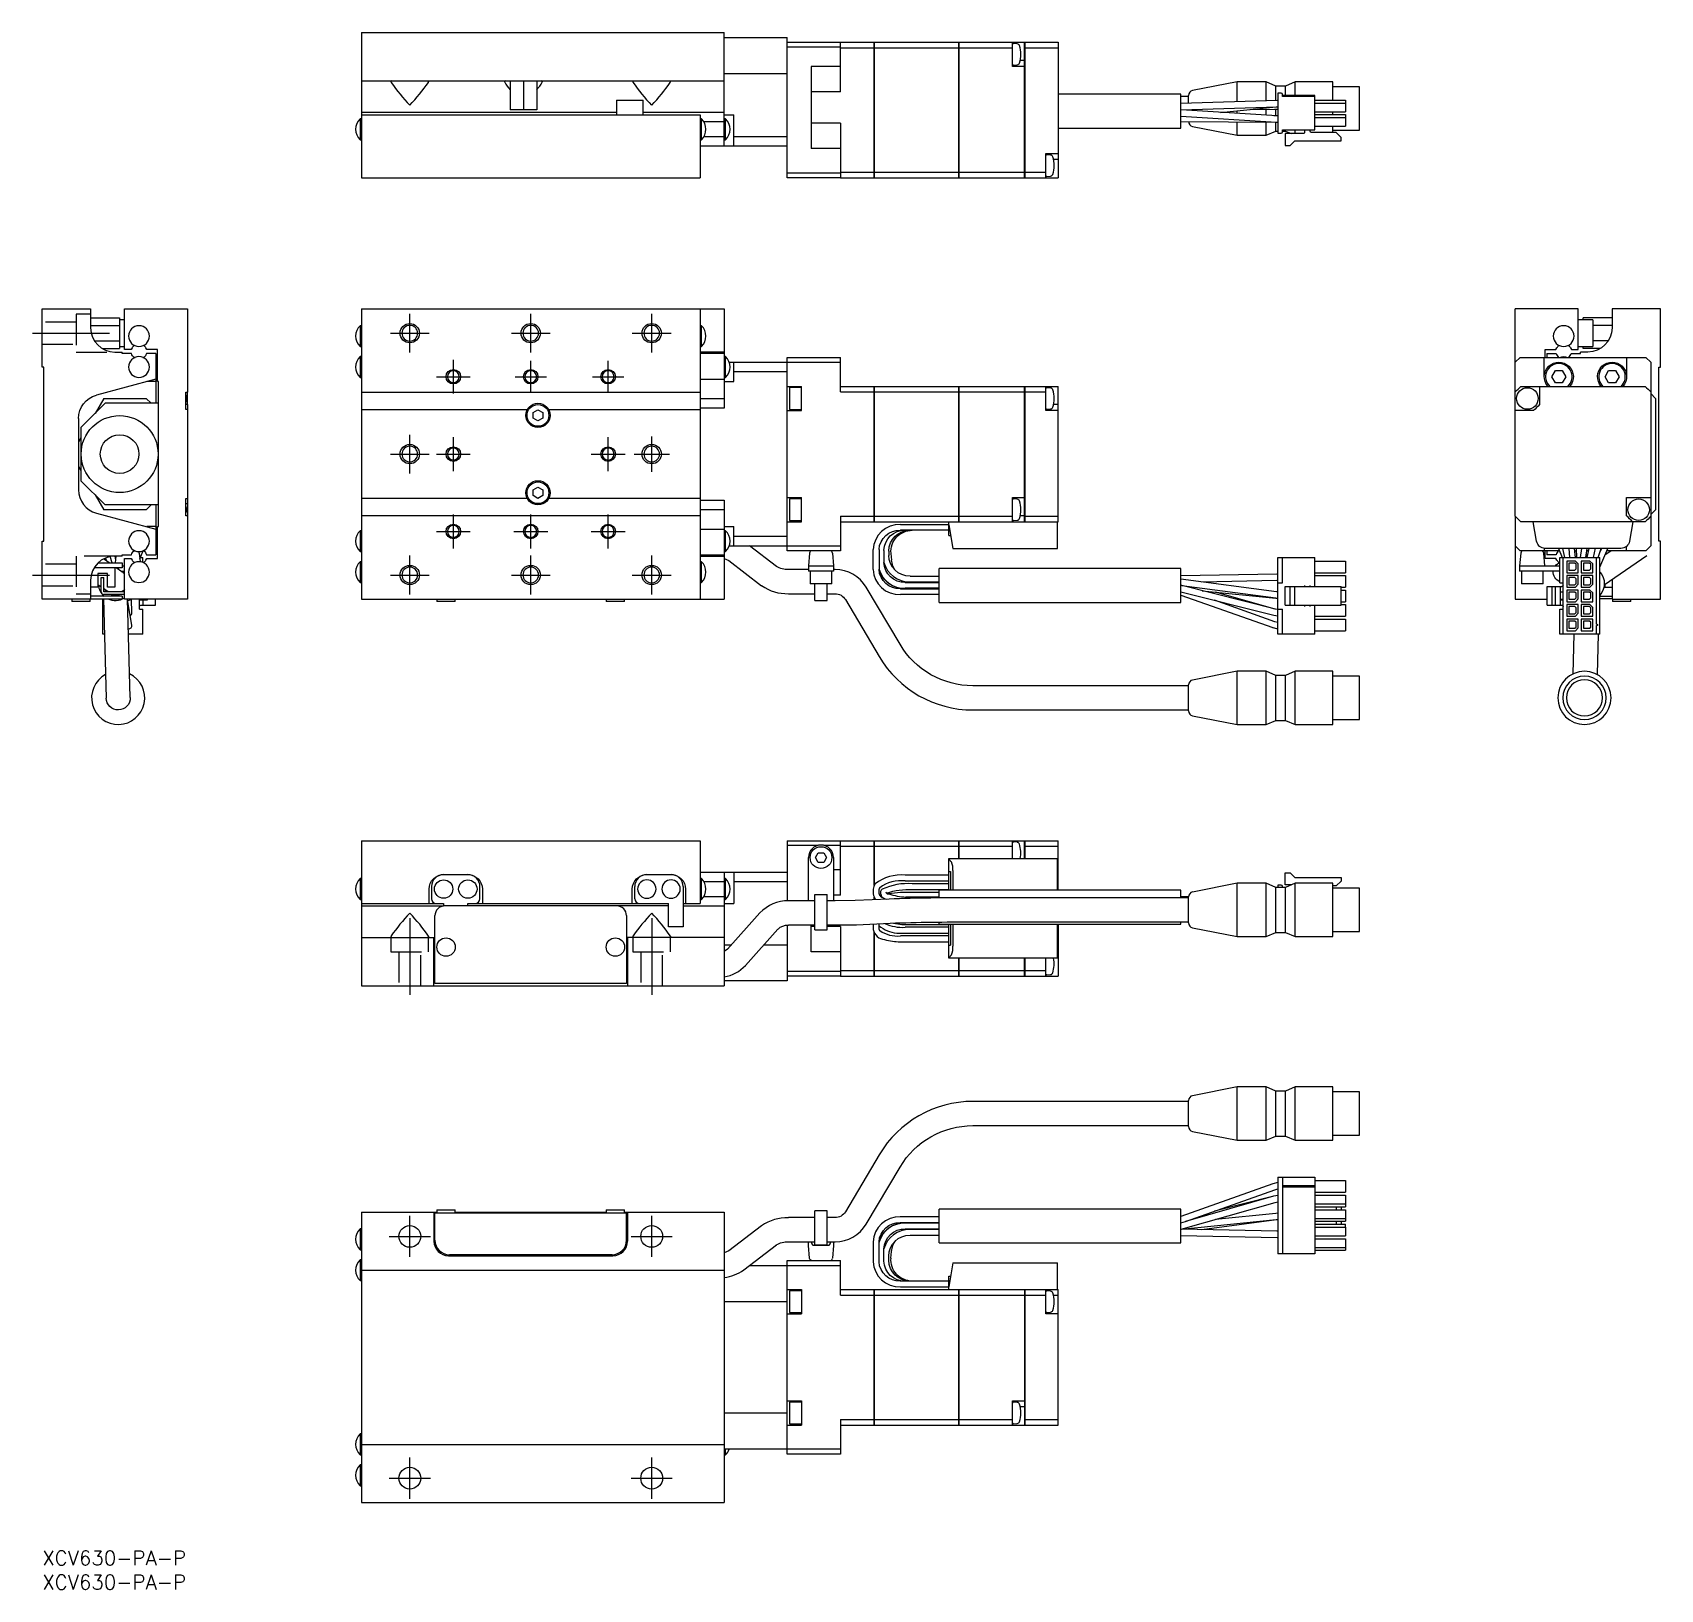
# Model space of a CAD drawing. Extents: x -2 to 335, y -8 to 314.
import ezdxf

# ---------------------------------------------------------------- set-up
doc = ezdxf.new("R2010")
doc.units = 0
doc.header["$LTSCALE"] = 0.5
doc.linetypes.add('CENTER', pattern=[50.8, 31.75, -6.35, 6.35, -6.35])
doc.linetypes.add('DASHED', pattern=[19.05, 12.7, -6.35])
for name, color, linetype in [('MSM_CENTER', 1, 'CENTER'), ('MSM_CONTINUOUS', 7, 'CONTINUOUS'), ('MSM_DASHED', 4, 'DASHED'), ('MSM_NARROW', 5, 'CONTINUOUS'), ('MSM_PART_NUMBER', 7, 'CONTINUOUS')]:
    doc.layers.add(name, color=color, linetype=linetype)
doc.styles.get("Standard").update_dxf_attribs({"font": 'txt.shx', "height": 3, "bigfont": 'bigfont.shx'})

# ---------------------------------------------------------------- blocks, each defined once
blk = doc.blocks.new('*U2')
at = {"layer": 'MSM_PART_NUMBER'}
blk.add_text('XCV630-PA-P', height=3, dxfattribs=at).set_placement((0, -3))
blk = doc.blocks.new('*U3')
at = {"layer": 'MSM_PART_NUMBER'}
blk.add_text('XCV630-PA-P', height=3, dxfattribs=at).set_placement((0, -8))

msp = doc.modelspace()

# ---------------------------------------------------------------- linework, layer by layer
at = {"layer": 'MSM_CENTER'}
for p, q in [((75.98, 247.74), (75.98, 255.74)), ((100.98, 247.74), (100.98, 255.74)), ((125.98, 247.74), (125.98, 255.74)), ((-2, 251.74), (14, 251.74)), ((71.98, 251.74), (79.98, 251.74)), ((96.98, 251.74), (104.98, 251.74)), ((121.98, 251.74), (129.98, 251.74)), ((84.98, 239.24), (84.98, 246.24)), ((100.98, 239.49), (100.98, 245.99)), ((116.98, 239.49), (116.98, 245.99)), ((81.48, 242.74), (88.48, 242.74)), ((97.73, 242.74), (104.23, 242.74)), ((113.73, 242.74), (120.23, 242.74)), ((75.98, 222.74), (75.98, 230.74)), ((84.98, 223.24), (84.98, 230.24)), ((116.98, 223.24), (116.98, 230.24)), ((125.98, 223.09), (125.98, 230.39)), ((71.98, 226.74), (79.98, 226.74)), ((81.48, 226.74), (88.48, 226.74)), ((113.48, 226.74), (120.48, 226.74)), ((122.33, 226.74), (129.63, 226.74)), ((84.98, 207.24), (84.98, 214.24)), ((100.98, 207.24), (100.98, 214.24)), ((116.98, 207.24), (116.98, 214.24)), ((81.48, 210.74), (88.48, 210.74)), ((97.48, 210.74), (104.48, 210.74)), ((113.48, 210.74), (120.48, 210.74)), ((75.98, 197.74), (75.98, 205.74)), ((100.98, 197.74), (100.98, 205.74)), ((125.98, 197.74), (125.98, 205.74)), ((-2, 201.74), (14, 201.74)), ((71.98, 201.74), (79.98, 201.74)), ((96.98, 201.74), (104.98, 201.74)), ((121.98, 201.74), (129.98, 201.74)), ((75.98, 130.81), (75.98, 114.81)), ((125.98, 130.81), (125.98, 114.81)), ((75.98, 60.75), (75.98, 69.25)), ((125.98, 60.75), (125.98, 69.25)), ((71.73, 65), (80.23, 65)), ((121.73, 65), (130.23, 65)), ((75.98, 10.75), (75.98, 19.25)), ((125.98, 10.75), (125.98, 19.25)), ((71.73, 15), (80.23, 15)), ((121.73, 15), (130.23, 15))]:
    msp.add_line(p, q, dxfattribs=at)
at = {"layer": 'MSM_CONTINUOUS'}
for p, q in [((65.98, 313.89), (65.98, 283.89)), ((65.98, 313.89), (140.98, 313.89)), ((140.98, 290.39), (140.98, 313.89)), ((140.98, 312.89), (153.98, 312.89)), ((153.98, 283.89), (153.98, 312.89)), ((153.98, 311.89), (164.98, 311.89)), ((164.98, 310.89), (153.98, 310.89)), ((164.98, 301.66), (164.98, 311.89)), ((164.98, 311.89), (171.97, 311.89)), ((164.98, 310.74), (171.97, 310.74)), ((171.97, 283.89), (171.97, 311.89)), ((171.98, 311.88), (171.97, 311.88)), ((171.98, 310.73), (171.97, 310.73)), ((171.98, 311.89), (189.47, 311.89)), ((171.98, 311.89), (171.98, 283.89)), ((171.98, 310.74), (189.47, 310.74)), ((189.47, 283.89), (189.47, 311.89)), ((189.48, 311.88), (189.47, 311.88)), ((189.48, 310.73), (189.47, 310.73)), ((189.48, 311.89), (203.08, 311.89)), ((189.48, 311.89), (189.48, 283.89)), ((189.48, 310.74), (200.58, 310.74)), ((200.58, 306.89), (200.58, 311.89)), ((201.56, 311.56), (200.8, 311.63)), ((203.08, 283.89), (203.08, 311.89)), ((203.08, 311.88), (203.09, 311.88)), ((203.08, 310.73), (203.09, 310.73)), ((203.09, 311.89), (209.98, 311.89)), ((203.09, 311.89), (203.09, 283.89)), ((203.09, 310.74), (209.98, 310.74)), ((209.98, 311.89), (209.98, 283.89)), ((164.98, 306.89), (158.98, 306.89)), ((158.98, 306.89), (158.98, 289.89)), ((203.08, 306.89), (200.58, 306.89)), ((200.8, 307.16), (201.56, 307.23)), ((203.08, 308.14), (202.15, 308.14)), ((65.98, 303.89), (140.98, 303.89)), ((72.24, 303.89), (72.08, 303.77)), ((79.88, 303.77), (79.72, 303.89)), ((95.74, 303.89), (95.58, 303.77)), ((96.73, 303.89), (96.73, 297.89)), ((99.48, 303.89), (99.48, 297.89)), ((102.23, 303.89), (102.23, 297.89)), ((103.38, 303.77), (103.22, 303.89)), ((122.24, 303.89), (122.08, 303.77)), ((129.88, 303.77), (129.72, 303.89)), ((153.98, 305.39), (140.98, 305.39)), ((246.98, 303.69), (237.79, 301.89)), ((246.98, 299.57), (246.98, 303.69)), ((252.98, 303.69), (246.98, 303.69)), ((252.98, 299.77), (252.98, 303.69)), ((254.98, 302.84), (252.98, 303.69)), ((258.98, 303.69), (256.98, 302.84)), ((258.98, 300.9), (258.98, 303.69)), ((266.78, 303.69), (258.98, 303.69)), ((266.78, 299.92), (266.78, 303.69)), ((118.73, 299.89), (124.23, 299.89)), ((118.73, 299.89), (118.73, 296.89)), ((124.23, 296.89), (124.23, 299.89)), ((164.98, 301.66), (158.98, 301.66)), ((235.38, 301.13), (209.98, 301.13)), ((235.38, 294.13), (235.38, 301.13)), ((236.98, 300.69), (235.38, 300.69)), ((255.26, 299.84), (235.38, 299.2)), ((236.98, 299.25), (236.98, 300.91)), ((254.98, 299.83), (254.98, 302.84)), ((256.98, 302.84), (254.98, 302.84)), ((255.38, 299.84), (255.26, 299.84)), ((255.38, 301.36), (255.38, 293.08)), ((256.1, 301.36), (255.38, 301.36)), ((256.4, 300.65), (256.4, 301.06)), ((263.03, 300.9), (256.4, 300.9)), ((263.03, 300.65), (256.4, 300.65)), ((256.98, 300.9), (256.98, 302.84)), ((263.03, 293.79), (263.03, 300.9)), ((263.03, 299.92), (269.38, 299.92)), ((272.28, 302.69), (266.78, 302.69)), ((269.38, 299.92), (269.38, 297.52)), ((272.28, 293.69), (272.28, 302.69)), ((118.73, 297.39), (65.98, 297.39)), ((65.98, 296.89), (135.98, 296.89)), ((102.23, 297.89), (96.73, 297.89)), ((140.98, 297.39), (124.23, 297.39)), ((135.98, 296.89), (135.98, 283.89)), ((140.98, 296.89), (142.98, 296.89)), ((142.98, 290.39), (142.98, 296.89)), ((235.38, 296.59), (255.17, 295.35)), ((235.4, 297.9), (255.3, 298.54)), ((255.26, 296.65), (235.4, 297.9)), ((243.53, 297.39), (255.1, 298.51)), ((246.98, 297.17), (246.98, 297.72)), ((249.86, 298), (254.71, 298.04)), ((252.98, 296.79), (252.98, 298.03)), ((255.26, 296.66), (254.6, 296.69)), ((254.71, 298.04), (255.38, 298.04)), ((254.98, 296.67), (254.98, 298.04)), ((255.1, 298.51), (255.38, 298.53)), ((255.38, 296.66), (255.26, 296.66)), ((255.38, 296.65), (255.26, 296.65)), ((255.3, 298.54), (255.38, 298.54)), ((263.03, 299.32), (269.38, 299.32)), ((263.03, 297.52), (269.38, 297.52)), ((263.03, 296.92), (269.38, 296.92)), ((263.03, 296.32), (269.38, 296.32)), ((266.78, 296.92), (266.78, 297.52)), ((269.38, 296.92), (269.38, 294.52)), ((65.69, 296.04), (65.69, 291.74)), ((65.98, 296.04), (65.69, 296.04)), ((136.27, 296.04), (135.98, 296.04)), ((136.27, 291.74), (136.27, 296.04)), ((140.98, 295.43), (136.76, 295.43)), ((141.27, 296.04), (140.98, 296.04)), ((141.27, 291.74), (141.27, 296.04)), ((164.98, 295.13), (158.98, 295.13)), ((164.98, 295.13), (164.98, 283.89)), ((209.98, 294.13), (235.38, 294.13)), ((235.38, 295.5), (255.05, 295.35)), ((236.98, 295.48), (236.98, 295.49)), ((237.79, 294.5), (246.98, 292.69)), ((246.98, 292.69), (246.98, 295.41)), ((252.98, 292.69), (252.98, 295.36)), ((252.98, 292.69), (254.98, 293.54)), ((254.98, 293.54), (254.98, 295.37)), ((254.98, 293.54), (255.38, 293.54)), ((255.05, 295.35), (255.38, 295.34)), ((255.17, 295.35), (255.38, 295.35)), ((255.38, 293.08), (256.1, 293.08)), ((256.4, 293.79), (263.03, 293.79)), ((256.4, 293.38), (256.4, 293.79)), ((256.4, 293.54), (256.98, 293.54)), ((256.93, 293.04), (256.93, 290.51)), ((260.78, 293.04), (256.93, 293.04)), ((256.98, 293.54), (256.98, 293.79)), ((256.98, 293.54), (258.16, 293.04)), ((258.98, 293.04), (258.98, 293.79)), ((260.93, 293.79), (260.93, 293.19)), ((262.08, 293.51), (262.08, 293.79)), ((267.49, 293.23), (262.36, 293.23)), ((263.03, 294.52), (269.38, 294.52)), ((266.78, 293.23), (266.78, 294.52)), ((266.78, 293.69), (272.28, 293.69)), ((268.49, 292.23), (267.49, 293.23)), ((65.69, 291.74), (65.98, 291.74)), ((135.98, 291.74), (136.27, 291.74)), ((153.98, 290.39), (135.98, 290.39)), ((140.98, 292.36), (136.76, 292.36)), ((140.98, 291.74), (141.27, 291.74)), ((142.98, 292.39), (153.98, 292.39)), ((164.98, 289.89), (158.98, 289.89)), ((246.98, 292.69), (252.98, 292.69)), ((256.93, 290.51), (257.93, 290.51)), ((257.93, 290.51), (258.95, 291.53)), ((258.95, 291.53), (268.49, 291.53)), ((268.49, 291.53), (268.49, 292.23)), ((207.48, 288.89), (209.98, 288.89)), ((207.48, 283.89), (207.48, 288.89)), ((208.45, 288.56), (207.69, 288.63)), ((209.98, 287.64), (209.04, 287.64)), ((65.98, 283.89), (135.98, 283.89)), ((153.98, 284.89), (164.98, 284.89)), ((164.98, 283.89), (153.98, 283.89)), ((164.98, 285.05), (171.97, 285.05)), ((164.98, 283.89), (171.97, 283.89)), ((171.98, 285.05), (171.97, 285.05)), ((171.98, 283.9), (171.97, 283.9)), ((171.98, 285.05), (189.47, 285.05)), ((171.98, 283.89), (189.47, 283.89)), ((189.48, 285.05), (189.47, 285.05)), ((189.48, 283.9), (189.47, 283.9)), ((189.48, 285.05), (203.08, 285.05)), ((189.48, 283.89), (203.08, 283.89)), ((203.08, 285.05), (203.09, 285.05)), ((203.08, 283.9), (203.09, 283.9)), ((203.09, 285.05), (207.48, 285.05)), ((203.09, 283.89), (209.98, 283.89)), ((207.69, 284.16), (208.45, 284.23)), ((0, 244.74), (0, 256.74)), ((0, 256.74), (10, 256.74)), ((10, 256.74), (10, 252.84)), ((17, 256.74), (30, 256.74)), ((17, 248.34), (17, 256.74)), ((30, 256.74), (30, 239.54)), ((65.98, 256.74), (140.98, 256.74)), ((65.98, 256.74), (65.98, 196.74)), ((135.98, 256.74), (135.98, 196.74)), ((140.98, 256.74), (140.98, 236.24)), ((304.5, 239.59), (304.5, 256.74)), ((317.5, 256.74), (304.5, 256.74)), ((317.5, 248.34), (317.5, 256.74)), ((324.5, 256.74), (324.5, 252.84)), ((334.5, 256.74), (324.5, 256.74)), ((334.5, 244.74), (334.5, 256.74)), ((10, 254.92), (16, 254.92)), ((10, 253.33), (16, 253.33)), ((16, 254.92), (16, 248.56)), ((17, 254.49), (16, 254.49)), ((65.69, 253.29), (65.69, 248.99)), ((65.98, 253.29), (65.69, 253.29)), ((136.27, 253.29), (135.98, 253.29)), ((136.27, 248.99), (136.27, 253.29)), ((320.5, 254.49), (317.5, 254.49)), ((318.5, 254.49), (318.5, 254.92)), ((324.5, 254.92), (318.5, 254.92)), ((320.5, 254.49), (320.5, 248.99)), ((324.5, 253.33), (320.5, 253.33)), ((10.78, 250.15), (16, 250.15)), ((323.72, 250.15), (320.5, 250.15)), ((12.41, 248.56), (16, 248.56)), ((15, 247.84), (16.5, 247.84)), ((16, 248.99), (17, 248.99)), ((16.5, 247.54), (16.5, 247.84)), ((18.46, 247.54), (16.5, 247.54)), ((18.39, 248.34), (17, 248.34)), ((18.6, 248.7), (18.39, 248.34)), ((18.96, 246.74), (19.21, 246.74)), ((20.79, 246.74), (21.04, 246.74)), ((21.61, 248.34), (21.4, 248.7)), ((23.5, 247.54), (21.54, 247.54)), ((23.8, 248.34), (21.61, 248.34)), ((23.5, 247.54), (23.5, 237.24)), ((23.5, 246.74), (23.8, 246.74)), ((23.8, 241.74), (23.8, 248.34)), ((65.69, 248.99), (65.98, 248.99)), ((65.69, 246.89), (65.69, 242.59)), ((65.98, 246.89), (65.69, 246.89)), ((135.98, 248.99), (136.27, 248.99)), ((140.98, 247.84), (135.98, 247.84)), ((140.98, 247.54), (135.98, 247.54)), ((141.27, 246.89), (140.98, 246.89)), ((141.27, 242.59), (141.27, 246.89)), ((142.01, 245.74), (164.98, 245.74)), ((142.98, 241.74), (142.98, 245.74)), ((153.98, 206.74), (153.98, 246.74)), ((153.98, 246.74), (164.98, 246.74)), ((164.98, 239.59), (164.98, 246.74)), ((305.5, 246.74), (304.5, 245.74)), ((305.5, 246.74), (331.5, 246.74)), ((310.5, 242.74), (310.5, 246.74)), ((310.7, 248.34), (312.89, 248.34)), ((310.7, 246.74), (310.7, 248.34)), ((311, 247.54), (311, 246.74)), ((311, 247.54), (312.97, 247.54)), ((312.89, 248.34), (313.1, 248.7)), ((315.9, 248.7), (316.11, 248.34)), ((316.04, 247.54), (318, 247.54)), ((316.11, 248.34), (317.5, 248.34)), ((317.5, 248.99), (320.5, 248.99)), ((318, 247.54), (318, 247.84)), ((319.5, 247.84), (318, 247.84)), ((318.5, 248.56), (318.5, 248.99)), ((322.1, 248.56), (318.5, 248.56)), ((327.5, 246.74), (327.5, 242.74)), ((332.5, 245.74), (331.5, 246.74)), ((332.5, 245.74), (332.5, 239.59)), ((0.3, 244.74), (0, 244.74)), ((0.3, 208.74), (0.3, 244.74)), ((65.69, 242.59), (65.98, 242.59)), ((140.98, 242.59), (141.27, 242.59)), ((153.98, 243.74), (142.98, 243.74)), ((312.06, 242.74), (312.78, 243.99)), ((312.78, 241.49), (312.06, 242.74)), ((312.78, 243.99), (314.22, 243.99)), ((314.22, 243.99), (314.95, 242.74)), ((314.95, 242.74), (314.22, 241.49)), ((323.06, 242.74), (323.78, 243.99)), ((323.78, 241.49), (323.06, 242.74)), ((323.78, 243.99), (325.22, 243.99)), ((325.22, 243.99), (325.95, 242.74)), ((325.95, 242.74), (325.22, 241.49)), ((334.2, 244.74), (334.5, 244.74)), ((334.2, 208.74), (334.2, 244.74)), ((23.5, 242.24), (11.21, 238.95)), ((23.5, 241.74), (21.63, 241.74)), ((24, 241.74), (23.8, 241.74)), ((24, 211.74), (24, 241.74)), ((29.65, 235.94), (29.65, 239.54)), ((29.65, 239.54), (30, 239.54)), ((30, 236.99), (30, 239.54)), ((65.98, 239.54), (135.98, 239.54)), ((135.98, 242.24), (140.98, 242.24)), ((140.98, 241.74), (142.98, 241.74)), ((153.98, 240.74), (156.98, 240.74)), ((154.48, 240.49), (154.48, 235.99)), ((156.98, 240.49), (154.48, 240.49)), ((156.98, 235.74), (156.98, 240.74)), ((164.98, 240.74), (171.97, 240.74)), ((164.98, 239.59), (171.97, 239.59)), ((171.97, 212.74), (171.97, 240.74)), ((171.98, 240.73), (171.97, 240.73)), ((171.98, 239.58), (171.97, 239.58)), ((171.98, 240.74), (189.47, 240.74)), ((171.98, 240.74), (171.98, 212.74)), ((171.98, 239.59), (189.47, 239.59)), ((189.47, 212.74), (189.47, 240.74)), ((189.48, 240.73), (189.47, 240.73)), ((189.48, 239.58), (189.47, 239.58)), ((189.48, 240.74), (203.08, 240.74)), ((189.48, 240.74), (189.48, 212.74)), ((189.48, 239.59), (203.08, 239.59)), ((203.08, 212.74), (203.08, 240.74)), ((203.08, 240.73), (203.09, 240.73)), ((203.08, 239.58), (203.09, 239.58)), ((203.09, 240.74), (209.98, 240.74)), ((203.09, 240.74), (203.09, 212.74)), ((203.09, 239.59), (207.48, 239.59)), ((207.48, 235.74), (207.48, 240.74)), ((208.45, 240.4), (207.69, 240.47)), ((209.98, 212.74), (209.98, 240.74)), ((304.5, 213.89), (304.5, 239.59)), ((305.66, 240.74), (331.35, 240.74)), ((309.5, 240.74), (309.5, 236.99)), ((314.22, 241.49), (312.78, 241.49)), ((325.22, 241.49), (323.78, 241.49)), ((332.5, 239.59), (332.5, 213.89)), ((333.5, 238.24), (332.5, 239.24)), ((13, 237.24), (8, 232.24)), ((12.7, 238.24), (10.92, 235.16)), ((12.7, 238.24), (21.5, 238.24)), ((24, 237.24), (13, 237.24)), ((22.5, 237.24), (21.5, 238.24)), ((30, 236.99), (29.65, 236.99)), ((30, 235.94), (29.65, 235.94)), ((30, 236.99), (30, 196.74)), ((65.98, 235.94), (100.29, 235.94)), ((101.48, 235.32), (102.48, 235.89)), ((102.48, 235.89), (103.48, 235.32)), ((104.67, 235.94), (135.98, 235.94)), ((135.98, 238.24), (140.98, 238.24)), ((140.98, 236.24), (135.98, 236.24)), ((153.98, 235.74), (156.98, 235.74)), ((154.48, 235.99), (156.98, 235.99)), ((209.98, 235.74), (207.48, 235.74)), ((207.69, 236.01), (208.45, 236.08)), ((209.98, 236.99), (209.04, 236.99)), ((308.25, 235.74), (304.5, 235.74)), ((333.5, 238.24), (333.5, 215.24)), ((7.5, 234.12), (7.5, 219.36)), ((8, 232.24), (8, 221.24)), ((101.48, 234.16), (101.48, 235.32)), ((102.48, 233.59), (101.48, 234.16)), ((103.48, 234.16), (102.48, 233.59)), ((103.48, 235.32), (103.48, 234.16)), ((8, 230.11), (7.5, 229.24)), ((7.5, 224.24), (8, 223.37)), ((8, 221.24), (13, 216.24)), ((101.48, 219.32), (102.48, 219.89)), ((101.48, 218.16), (101.48, 219.32)), ((102.48, 219.89), (103.48, 219.32)), ((103.48, 219.32), (103.48, 218.16)), ((10.92, 218.33), (12.7, 215.24)), ((24, 216.24), (13, 216.24)), ((21.5, 215.24), (22.5, 216.24)), ((23.5, 216.24), (23.5, 205.94)), ((29.65, 217.54), (30, 217.54)), ((29.65, 213.94), (29.65, 217.54)), ((29.65, 216.49), (30, 216.49)), ((100.29, 217.54), (65.98, 217.54)), ((102.48, 217.59), (101.48, 218.16)), ((103.48, 218.16), (102.48, 217.59)), ((135.98, 217.54), (104.67, 217.54)), ((135.98, 217.24), (140.98, 217.24)), ((140.98, 217.24), (140.98, 196.74)), ((153.98, 217.74), (156.98, 217.74)), ((154.48, 217.49), (154.48, 212.99)), ((156.98, 217.49), (154.48, 217.49)), ((156.98, 212.74), (156.98, 217.74)), ((200.58, 217.74), (203.08, 217.74)), ((200.58, 212.74), (200.58, 217.74)), ((201.56, 217.4), (200.8, 217.47)), ((327.5, 217.74), (332.5, 217.74)), ((327.5, 213.99), (327.5, 217.74)), ((11.21, 214.53), (23.5, 211.24)), ((21.5, 215.24), (12.7, 215.24)), ((30, 213.94), (29.65, 213.94)), ((135.98, 213.94), (65.98, 213.94)), ((140.98, 215.24), (135.98, 215.24)), ((153.98, 212.74), (156.98, 212.74)), ((154.48, 212.99), (156.98, 212.99)), ((164.98, 213.89), (171.97, 213.89)), ((164.98, 213.89), (164.98, 206.74)), ((164.98, 212.74), (171.97, 212.74)), ((171.98, 213.89), (171.97, 213.89)), ((171.98, 212.75), (171.97, 212.75)), ((171.98, 213.89), (189.47, 213.89)), ((171.98, 212.74), (209.98, 212.74)), ((177.38, 212.19), (187.38, 212.19)), ((187.38, 209.94), (187.38, 212.74)), ((187.38, 212.14), (188.24, 207.24)), ((189.48, 213.89), (189.47, 213.89)), ((189.48, 212.75), (189.47, 212.75)), ((189.48, 213.89), (200.58, 213.89)), ((200.8, 213.01), (201.56, 213.08)), ((203.08, 213.99), (202.15, 213.99)), ((203.08, 213.89), (203.09, 213.89)), ((203.08, 212.75), (203.09, 212.75)), ((203.09, 213.89), (209.98, 213.89)), ((209.88, 207.24), (209.88, 212.74)), ((304.5, 213.89), (304.5, 196.74)), ((331.35, 212.74), (305.66, 212.74)), ((308.91, 208.73), (308.2, 212.74)), ((328.8, 212.74), (328.1, 208.73)), ((332.5, 214.24), (333.5, 215.24)), ((332.5, 213.89), (332.5, 207.74)), ((0, 196.74), (0, 208.74)), ((0, 208.74), (0.3, 208.74)), ((23.5, 211.74), (21.63, 211.74)), ((23.8, 211.74), (24, 211.74)), ((23.8, 205.14), (23.8, 211.74)), ((65.69, 210.89), (65.69, 206.59)), ((65.98, 210.89), (65.69, 210.89)), ((135.98, 211.24), (140.98, 211.24)), ((140.98, 211.74), (142.98, 211.74)), ((141.27, 210.89), (140.98, 210.89)), ((141.27, 206.59), (141.27, 210.89)), ((142.98, 207.74), (142.98, 211.74)), ((142.98, 209.74), (153.98, 209.74)), ((187.38, 210.99), (177.38, 210.99)), ((187.38, 209.94), (187.77, 209.94)), ((334.5, 208.74), (334.2, 208.74)), ((334.5, 196.74), (334.5, 208.74)), ((14.49, 204.24), (14.07, 205.55)), ((16.5, 205.64), (15, 205.64)), ((15.2, 204.84), (15.05, 205.64)), ((15.11, 205.34), (15.25, 205.34)), ((15.15, 204.24), (15.27, 205.64)), ((16.5, 205.94), (18.46, 205.94)), ((16.5, 205.64), (16.5, 205.94)), ((19.21, 206.74), (18.96, 206.74)), ((20.07, 206.28), (20.23, 204.48)), ((20.18, 205.06), (20.89, 206.74)), ((20.3, 205.34), (20.81, 205.34)), ((21.04, 206.74), (20.79, 206.74)), ((20.81, 204.33), (20.81, 205.34)), ((21.54, 205.94), (23.5, 205.94)), ((23.8, 206.74), (23.5, 206.74)), ((65.69, 206.59), (65.98, 206.59)), ((135.98, 205.94), (140.98, 205.94)), ((135.98, 205.64), (140.98, 205.64)), ((140.98, 206.59), (141.27, 206.59)), ((142.01, 207.74), (164.98, 207.74)), ((151.75, 203.5), (146.22, 207.74)), ((164.98, 206.74), (153.98, 206.74)), ((158.61, 206.28), (158.38, 203.64)), ((163.35, 206.28), (163.58, 203.64)), ((171.78, 202.89), (171.78, 206.99)), ((172.98, 206.99), (172.98, 202.89)), ((173.98, 206.83), (173.98, 204.35)), ((174.98, 206.68), (174.98, 205.8)), ((175.45, 206.22), (175.58, 204.84)), ((188.24, 207.24), (209.88, 207.24)), ((255.38, 205.34), (263.03, 205.34)), ((255.38, 189.49), (255.38, 205.34)), ((256.4, 200.15), (256.4, 205.34)), ((263.03, 199.35), (263.03, 205.34)), ((304.5, 207.74), (305.5, 206.74)), ((305.63, 206.28), (305.4, 203.64)), ((313.61, 206.74), (305.5, 206.74)), ((310.6, 203.64), (310.37, 206.28)), ((310.5, 207.25), (310.5, 206.74)), ((326.32, 207.24), (310.68, 207.24)), ((310.7, 205.14), (310.7, 206.74)), ((311, 206.74), (311, 205.94)), ((312.97, 205.94), (311, 205.94)), ((313.4, 207.24), (314.21, 205.34)), ((313.69, 200.15), (313.69, 205.34)), ((313.69, 205.34), (321.97, 205.34)), ((314.75, 205.34), (314.34, 207.24)), ((314.4, 189.49), (314.4, 205.34)), ((315.57, 207.22), (315.73, 205.34)), ((316.93, 205.34), (316.77, 207.24)), ((316.81, 206.74), (317.1, 206.74)), ((317.09, 207.24), (317.13, 205.34)), ((318.17, 207.24), (317.89, 205.34)), ((319.1, 205.34), (319.38, 207.24)), ((319.2, 205.99), (319.25, 205.34)), ((319.23, 205.64), (319.45, 205.64)), ((319.66, 206.74), (319.31, 206.74)), ((319.39, 205.34), (319.76, 207.24)), ((320.99, 207.27), (320.62, 205.34)), ((321.26, 191.57), (321.26, 205.34)), ((321.63, 205.34), (322.24, 207.24)), ((321.97, 203.39), (323.61, 207.24)), ((321.97, 189.49), (321.97, 205.34)), ((322.3, 207.22), (322.04, 206.61)), ((322.09, 206.74), (322.08, 206.74)), ((322.89, 199.71), (331.72, 205.78)), ((324.29, 206.74), (323.03, 205.87)), ((331.5, 206.74), (323.39, 206.74)), ((327.5, 206.74), (327.5, 207.68)), ((331.5, 206.74), (332.5, 207.74)), ((16.5, 203.24), (10.73, 203.24)), ((13.5, 202.04), (11.5, 202.04)), ((11.5, 202.04), (11.5, 199.24)), ((11.53, 204.24), (16.5, 204.24)), ((13.85, 204.24), (12.66, 205.06)), ((13.32, 204.61), (13.05, 205.24)), ((13.5, 199.24), (13.5, 202.04)), ((15, 203.24), (15, 199.24)), ((16.48, 202.43), (15.31, 203.24)), ((15.8, 203.24), (15.7, 202.97)), ((16.32, 202.54), (17, 202.54)), ((16.5, 204.24), (16.5, 203.24)), ((16.5, 203.64), (17, 203.64)), ((17, 196.74), (17, 205.14)), ((17, 205.14), (18.39, 205.14)), ((18.39, 205.14), (18.6, 204.78)), ((21.4, 204.78), (21.61, 205.14)), ((21.61, 205.14), (23.8, 205.14)), ((65.69, 204.49), (65.69, 200.19)), ((65.98, 204.49), (65.69, 204.49)), ((136.27, 204.49), (135.98, 204.49)), ((136.27, 200.19), (136.27, 204.49)), ((140.98, 205.15), (141.96, 204.71)), ((141.96, 204.71), (148.71, 199.53)), ((158.38, 202.87), (154.25, 202.87)), ((158.38, 203.64), (163.58, 203.64)), ((158.38, 203.64), (158.38, 202.54)), ((163.58, 202.54), (158.38, 202.54)), ((158.73, 202.54), (158.73, 199.94)), ((163.23, 199.94), (163.23, 202.54)), ((163.58, 203.64), (163.58, 202.54)), ((163.88, 202.87), (163.58, 202.87)), ((172.99, 202.89), (172.98, 202.93)), ((185.38, 196.09), (185.38, 203.09)), ((235.38, 203.09), (185.38, 203.09)), ((235.38, 196.09), (235.38, 203.09)), ((255.27, 201.94), (235.38, 201.54)), ((255.38, 201.94), (255.2, 201.94)), ((255.38, 201.94), (255.27, 201.94)), ((263.03, 204.62), (269.38, 204.62)), ((263.03, 202.22), (269.38, 202.22)), ((269.38, 204.62), (269.38, 202.22)), ((305.4, 203.64), (313.69, 203.64)), ((305.4, 203.64), (305.4, 202.54)), ((313.69, 202.54), (305.4, 202.54)), ((305.75, 202.54), (305.75, 199.94)), ((310.25, 199.94), (310.25, 202.54)), ((312.89, 205.14), (310.7, 205.14)), ((313.1, 204.78), (312.89, 205.14)), ((315.13, 204.62), (315.13, 202.22)), ((316.93, 204.62), (315.13, 204.62)), ((315.13, 202.22), (317.53, 202.22)), ((316.83, 204.21), (315.58, 204.21)), ((315.58, 204.21), (315.58, 202.74)), ((315.58, 202.74), (316.83, 202.74)), ((317.08, 203.96), (316.83, 204.21)), ((316.83, 202.74), (317.08, 202.99)), ((316.93, 204.62), (317.53, 204.02)), ((317.08, 202.99), (317.08, 203.96)), ((317.53, 202.22), (317.53, 204.02)), ((318.13, 204.62), (318.13, 202.22)), ((319.93, 204.62), (318.13, 204.62)), ((318.13, 202.22), (320.53, 202.22)), ((319.83, 204.21), (318.58, 204.21)), ((318.58, 204.21), (318.58, 202.74)), ((318.58, 202.74), (319.83, 202.74)), ((320.08, 203.96), (319.83, 204.21)), ((319.83, 202.74), (320.08, 202.99)), ((320.53, 204.02), (319.93, 204.62)), ((320.08, 202.99), (320.08, 203.96)), ((320.53, 202.22), (320.53, 204.02)), ((10, 200.64), (10, 196.74)), ((11.5, 199.24), (10, 199.24)), ((11.5, 199.79), (12.2, 199.31)), ((12.2, 201.24), (12.7, 201.24)), ((12.2, 198.24), (12.2, 201.24)), ((12.7, 198.24), (12.7, 201.24)), ((12.7, 198.96), (13.65, 198.31)), ((15, 199.24), (13.5, 199.24)), ((65.69, 200.19), (65.98, 200.19)), ((135.98, 200.19), (136.27, 200.19)), ((163.23, 199.94), (158.73, 199.94)), ((159.73, 196.47), (159.73, 199.94)), ((162.23, 196.47), (162.23, 199.94)), ((177.32, 187.41), (170.33, 199.2)), ((177.38, 198.89), (185.38, 198.89)), ((177.67, 200.34), (177.64, 200.35)), ((177.64, 200.35), (177.67, 200.34)), ((178.38, 200.29), (177.67, 200.34)), ((177.67, 200.34), (178.88, 200.19)), ((185.38, 200.29), (178.38, 200.29)), ((178.38, 200.19), (185.38, 200.19)), ((185.38, 198.99), (178.38, 198.99)), ((179.38, 201.49), (185.38, 201.49)), ((255.14, 198.28), (235.38, 200.9)), ((235.6, 199.56), (235.38, 199.6)), ((235.6, 199.56), (254.97, 196.99)), ((254.93, 194.67), (235.6, 199.56)), ((239.68, 200.33), (255.23, 200.64)), ((255.23, 200.64), (255.38, 200.64)), ((255.38, 200.15), (256.4, 200.15)), ((256.93, 195.49), (256.93, 199.35)), ((256.93, 199.35), (257.93, 199.35)), ((257.93, 195.49), (257.93, 199.35)), ((257.93, 199.35), (258.95, 199.35)), ((258.95, 195.49), (258.95, 199.35)), ((258.95, 199.35), (268.49, 199.35)), ((260.93, 199.6), (260.93, 199.35)), ((262.08, 199.35), (262.08, 199.6)), ((263.03, 201.62), (269.38, 201.62)), ((268.49, 195.49), (268.49, 199.35)), ((268.49, 199.22), (269.38, 199.22)), ((268.49, 198.62), (269.38, 198.62)), ((269.38, 201.62), (269.38, 199.22)), ((269.38, 198.62), (269.38, 196.22)), ((310.25, 199.94), (305.75, 199.94)), ((311.12, 195.49), (311.12, 199.35)), ((311.12, 199.35), (314.15, 199.35)), ((312.14, 195.49), (312.14, 199.35)), ((312.84, 195.49), (312.84, 199.35)), ((313.69, 200.15), (314.4, 200.15)), ((313.84, 195.49), (313.84, 199.35)), ((315.13, 201.62), (315.13, 199.22)), ((317.53, 201.62), (315.13, 201.62)), ((315.13, 199.22), (316.93, 199.22)), ((315.13, 198.62), (315.13, 196.22)), ((317.53, 198.62), (315.13, 198.62)), ((316.83, 201.21), (315.58, 201.21)), ((315.58, 201.21), (315.58, 199.74)), ((315.58, 199.74), (316.83, 199.74)), ((317.08, 200.96), (316.83, 201.21)), ((316.83, 199.74), (317.08, 199.99)), ((316.93, 199.22), (317.53, 199.82)), ((317.08, 199.99), (317.08, 200.96)), ((317.53, 199.82), (317.53, 201.62)), ((317.53, 196.82), (317.53, 198.62)), ((318.13, 201.62), (318.13, 199.22)), ((320.53, 201.62), (318.13, 201.62)), ((318.13, 199.22), (319.93, 199.22)), ((318.13, 198.62), (318.13, 196.22)), ((319.93, 198.62), (318.13, 198.62)), ((319.83, 201.21), (318.58, 201.21)), ((318.58, 201.21), (318.58, 199.74)), ((318.58, 199.74), (319.83, 199.74)), ((320.08, 200.96), (319.83, 201.21)), ((319.83, 199.74), (320.08, 199.99)), ((320.53, 199.82), (319.93, 199.22)), ((320.53, 198.02), (319.93, 198.62)), ((320.08, 199.99), (320.08, 200.96)), ((320.53, 199.82), (320.53, 201.62)), ((323, 199.79), (323, 199.24)), ((323, 199.24), (324.5, 199.24)), ((324.5, 200.64), (324.5, 196.74)), ((10, 196.74), (0, 196.74)), ((6.1, 196.74), (6.1, 196.24)), ((9.9, 196.24), (6.1, 196.24)), ((9.9, 196.24), (9.9, 196.74)), ((16.5, 197.34), (10, 197.34)), ((10, 196.84), (16.5, 196.84)), ((12.53, 197.34), (12.53, 197.59)), ((12.53, 189.49), (12.53, 196.84)), ((12.64, 197.48), (12.65, 197.34)), ((12.66, 196.84), (13.2, 176.27)), ((17, 198.24), (12.7, 198.24)), ((17, 197.74), (12.7, 197.74)), ((16.5, 197.34), (16.5, 196.84)), ((30, 196.74), (17, 196.74)), ((18.2, 176.41), (17.66, 196.74)), ((18.53, 191.38), (17.68, 196.2)), ((18.55, 193.95), (18.46, 196.74)), ((20.1, 194.69), (20.1, 196.74)), ((20.1, 196.6), (21.75, 196.6)), ((20.35, 195.49), (23.38, 195.49)), ((20.66, 196.6), (20.66, 196.74)), ((20.85, 195.49), (20.85, 196.6)), ((21.75, 196.6), (21.75, 196.74)), ((23.38, 195.49), (23.38, 196.74)), ((65.98, 196.74), (140.98, 196.74)), ((81.58, 196.74), (81.58, 196.24)), ((85.38, 196.24), (81.58, 196.24)), ((85.38, 196.24), (85.38, 196.74)), ((116.58, 196.74), (116.58, 196.24)), ((120.38, 196.24), (116.58, 196.24)), ((120.38, 196.24), (120.38, 196.74)), ((154.25, 197.87), (159.73, 197.87)), ((159.73, 196.47), (162.23, 196.47)), ((162.23, 197.87), (163.88, 197.87)), ((166.03, 196.65), (173.02, 184.86)), ((185.38, 197.69), (177.38, 197.69)), ((185.38, 196.09), (235.38, 196.09)), ((235.38, 198.27), (254.62, 193.41)), ((235.38, 197.6), (254.35, 190.87)), ((239.8, 198.5), (254.97, 196.98)), ((254.78, 192.09), (242.31, 196.52)), ((254.88, 194.71), (242.56, 198.22)), ((254.97, 196.99), (255.38, 196.95)), ((254.97, 196.98), (255.38, 196.95)), ((255.38, 198.25), (255.14, 198.28)), ((256.93, 195.49), (257.93, 195.49)), ((257.93, 195.49), (258.95, 195.49)), ((258.95, 195.49), (268.49, 195.49)), ((260.93, 195.49), (260.93, 195.24)), ((262.08, 195.24), (262.08, 195.49)), ((263.03, 189.49), (263.03, 195.49)), ((268.49, 196.22), (269.38, 196.22)), ((268.49, 195.62), (269.38, 195.62)), ((269.38, 195.62), (269.38, 193.22)), ((304.5, 196.74), (311.12, 196.74)), ((311.12, 195.49), (314.15, 195.49)), ((313.84, 198.25), (314.4, 198.25)), ((313.84, 196.74), (314.4, 196.74)), ((313.84, 196.6), (314.4, 196.6)), ((315.13, 196.22), (316.93, 196.22)), ((315.13, 195.62), (315.13, 193.22)), ((317.53, 195.62), (315.13, 195.62)), ((316.83, 198.21), (315.58, 198.21)), ((315.58, 198.21), (315.58, 196.74)), ((315.58, 196.74), (316.83, 196.74)), ((316.83, 195.21), (315.58, 195.21)), ((315.58, 195.21), (315.58, 193.74)), ((317.08, 197.96), (316.83, 198.21)), ((316.83, 196.74), (317.08, 196.99)), ((317.08, 194.96), (316.83, 195.21)), ((316.93, 196.22), (317.53, 196.82)), ((317.08, 196.99), (317.08, 197.96)), ((317.53, 193.82), (317.53, 195.62)), ((318.13, 196.22), (320.53, 196.22)), ((318.13, 195.62), (318.13, 193.22)), ((319.93, 195.62), (318.13, 195.62)), ((319.83, 198.21), (318.58, 198.21)), ((318.58, 198.21), (318.58, 196.74)), ((318.58, 196.74), (319.83, 196.74)), ((319.83, 195.21), (318.58, 195.21)), ((318.58, 195.21), (318.58, 193.74)), ((320.08, 197.96), (319.83, 198.21)), ((319.83, 196.74), (320.08, 196.99)), ((320.08, 194.96), (319.83, 195.21)), ((320.53, 195.02), (319.93, 195.62)), ((320.08, 196.99), (320.08, 197.96)), ((320.53, 196.22), (320.53, 198.02)), ((321.97, 197.34), (324.5, 197.34)), ((324.5, 196.84), (321.97, 196.84)), ((324.5, 196.74), (334.5, 196.74)), ((324.6, 196.74), (324.6, 196.24)), ((328.4, 196.24), (324.6, 196.24)), ((328.4, 196.24), (328.4, 196.74)), ((20.1, 194.69), (20.81, 194.69)), ((20.81, 189.49), (20.81, 194.69)), ((254.62, 193.41), (255.38, 193.27)), ((255.38, 191.93), (254.77, 192.09)), ((255.38, 194.6), (254.88, 194.71)), ((255.38, 194.58), (254.93, 194.67)), ((255.38, 194.69), (256.4, 194.69)), ((256.4, 189.49), (256.4, 194.69)), ((263.03, 193.22), (269.38, 193.22)), ((263.03, 192.62), (269.38, 192.62)), ((269.38, 192.62), (269.38, 190.22)), ((313.69, 189.49), (313.69, 194.69)), ((313.69, 194.69), (314.4, 194.69)), ((315.13, 193.22), (316.93, 193.22)), ((315.13, 192.62), (315.13, 190.22)), ((317.53, 192.62), (315.13, 192.62)), ((315.58, 193.74), (316.83, 193.74)), ((316.83, 192.21), (315.58, 192.21)), ((315.58, 192.21), (315.58, 190.74)), ((316.83, 193.74), (317.08, 193.99)), ((317.08, 191.96), (316.83, 192.21)), ((316.93, 193.22), (317.53, 193.82)), ((317.08, 193.99), (317.08, 194.96)), ((317.08, 190.99), (317.08, 191.96)), ((317.53, 190.82), (317.53, 192.62)), ((318.13, 193.22), (320.53, 193.22)), ((320.53, 192.62), (318.13, 192.62)), ((318.13, 192.62), (318.13, 190.22)), ((318.58, 193.74), (319.83, 193.74)), ((319.83, 192.21), (318.58, 192.21)), ((318.58, 192.21), (318.58, 190.74)), ((319.83, 193.74), (320.08, 193.99)), ((320.08, 191.96), (319.83, 192.21)), ((320.08, 193.99), (320.08, 194.96)), ((320.08, 190.99), (320.08, 191.96)), ((320.53, 193.22), (320.53, 195.02)), ((320.53, 190.22), (320.53, 192.62)), ((12.85, 189.49), (12.53, 189.49)), ((20.81, 189.49), (17.86, 189.49)), ((254.34, 190.87), (255.38, 190.61)), ((254.35, 190.87), (255.39, 190.61)), ((263.03, 189.49), (255.38, 189.49)), ((263.03, 190.22), (269.38, 190.22)), ((321.97, 189.49), (313.69, 189.49)), ((315.13, 190.22), (316.93, 190.22)), ((315.58, 190.74), (316.83, 190.74)), ((316.43, 181.3), (316.65, 189.49)), ((316.83, 190.74), (317.08, 190.99)), ((316.93, 190.22), (317.53, 190.82)), ((318.13, 190.22), (320.53, 190.22)), ((318.58, 190.74), (319.83, 190.74)), ((319.83, 190.74), (320.08, 190.99)), ((321.26, 191.57), (321.36, 191.57)), ((321.36, 191.27), (321.26, 191.27)), ((321.26, 189.49), (321.26, 191.27)), ((321.65, 189.49), (321.43, 181.17)), ((246.98, 181.84), (237.79, 180.03)), ((246.98, 170.84), (246.98, 181.84)), ((252.98, 181.84), (246.98, 181.84)), ((252.98, 170.84), (252.98, 181.84)), ((254.98, 180.99), (252.98, 181.84)), ((258.98, 181.84), (256.98, 180.99)), ((258.98, 170.84), (258.98, 181.84)), ((266.78, 181.84), (258.98, 181.84)), ((266.78, 170.84), (266.78, 181.84)), ((236.98, 178.84), (192.37, 178.84)), ((236.98, 173.63), (236.98, 179.05)), ((254.98, 171.69), (254.98, 180.99)), ((256.98, 180.99), (254.98, 180.99)), ((256.98, 171.69), (256.98, 180.99)), ((272.28, 180.84), (266.78, 180.84)), ((272.28, 171.84), (272.28, 180.84)), ((192.37, 173.84), (236.98, 173.84)), ((237.79, 172.65), (246.98, 170.84)), ((252.98, 170.84), (254.98, 171.69)), ((254.98, 171.69), (256.98, 171.69)), ((256.98, 171.69), (258.98, 170.84)), ((266.78, 171.84), (272.28, 171.84)), ((246.98, 170.84), (252.98, 170.84)), ((258.98, 170.84), (266.78, 170.84)), ((65.98, 146.81), (135.98, 146.81)), ((65.98, 146.81), (65.98, 116.81)), ((135.98, 146.81), (135.98, 133.81)), ((153.98, 146.81), (153.98, 134.37)), ((153.98, 146.81), (164.98, 146.81)), ((160.26, 145.81), (153.98, 145.81)), ((164.98, 145.81), (161.69, 145.81)), ((164.98, 135.57), (164.98, 146.81)), ((164.98, 146.81), (171.97, 146.81)), ((164.98, 145.65), (171.97, 145.65)), ((171.97, 137.52), (171.97, 146.81)), ((171.98, 146.8), (171.97, 146.8)), ((171.98, 145.66), (171.97, 145.66)), ((171.98, 146.81), (189.47, 146.81)), ((171.98, 146.81), (171.98, 137.54)), ((171.98, 145.65), (189.47, 145.65)), ((189.47, 143.11), (189.47, 146.81)), ((189.48, 146.8), (189.47, 146.8)), ((189.48, 145.66), (189.47, 145.66)), ((189.48, 146.81), (203.08, 146.81)), ((189.48, 146.81), (189.48, 143.11)), ((189.48, 145.65), (200.58, 145.65)), ((200.58, 143.11), (200.58, 146.81)), ((201.56, 146.47), (200.8, 146.54)), ((203.08, 143.11), (203.08, 146.81)), ((203.08, 146.8), (203.09, 146.8)), ((203.08, 145.66), (203.09, 145.66)), ((203.09, 146.81), (203.09, 143.11)), ((203.09, 146.81), (209.98, 146.81)), ((203.09, 145.65), (209.98, 145.65)), ((209.98, 136.58), (209.98, 146.81)), ((158.38, 134.38), (158.38, 143.31)), ((159.82, 143.31), (160.4, 144.31)), ((160.4, 142.31), (159.82, 143.31)), ((160.4, 144.31), (161.56, 144.31)), ((161.56, 142.31), (160.4, 142.31)), ((161.56, 144.31), (162.13, 143.31)), ((162.13, 143.31), (161.56, 142.31)), ((163.58, 143.31), (163.58, 134.38)), ((187.38, 143.11), (209.88, 143.11)), ((187.38, 136.58), (187.38, 143.11)), ((187.38, 143), (187.98, 142.4)), ((209.88, 136.58), (209.88, 143.11)), ((65.69, 138.96), (65.69, 134.66)), ((65.98, 138.96), (65.69, 138.96)), ((82.98, 139.81), (87.98, 139.81)), ((124.98, 139.81), (129.98, 139.81)), ((135.98, 140.31), (153.98, 140.31)), ((136.27, 138.96), (135.98, 138.96)), ((136.27, 134.66), (136.27, 138.96)), ((136.76, 138.34), (140.98, 138.34)), ((140.98, 140.31), (140.98, 116.81)), ((141.27, 138.96), (140.98, 138.96)), ((141.27, 134.66), (141.27, 138.96)), ((142.98, 140.31), (142.98, 133.81)), ((153.98, 138.31), (142.98, 138.31)), ((164.98, 140.81), (163.58, 140.81)), ((187.38, 139.71), (178.38, 139.71)), ((187.38, 139.71), (178.38, 139.71)), ((178.38, 138.51), (187.38, 138.51)), ((187.38, 140.41), (187.77, 140.41)), ((187.77, 140.41), (187.77, 136.58)), ((188.24, 140.63), (188.24, 136.58)), ((246.98, 138.01), (237.79, 136.2)), ((246.98, 127.01), (246.98, 138.01)), ((252.98, 138.01), (246.98, 138.01)), ((252.98, 127.01), (252.98, 138.01)), ((254.98, 137.16), (252.98, 138.01)), ((256.93, 137.66), (256.93, 140.19)), ((256.93, 140.19), (257.93, 140.19)), ((258.98, 138.01), (256.98, 137.16)), ((257.93, 140.19), (258.95, 139.17)), ((258.95, 139.17), (268.49, 139.17)), ((258.98, 127.01), (258.98, 138.01)), ((266.78, 138.01), (258.98, 138.01)), ((266.78, 127.01), (266.78, 138.01)), ((268.49, 138.47), (267.49, 137.47)), ((268.49, 139.17), (268.49, 138.47)), ((65.69, 134.66), (65.98, 134.66)), ((79.98, 133.81), (79.98, 136.81)), ((80.48, 137.31), (80.48, 134.81)), ((90.48, 134.81), (90.48, 137.31)), ((90.98, 136.81), (90.98, 133.81)), ((121.98, 133.81), (121.98, 136.81)), ((122.48, 134.81), (122.48, 137.31)), ((132.48, 137.31), (132.48, 129.01)), ((132.98, 136.81), (132.98, 133.81)), ((135.98, 134.66), (136.27, 134.66)), ((136.76, 135.27), (140.98, 135.27)), ((140.98, 134.66), (141.27, 134.66)), ((159.73, 135.65), (162.23, 135.65)), ((159.73, 135.4), (159.73, 135.65)), ((159.73, 128.41), (159.73, 135.4)), ((162.23, 135.4), (162.23, 135.65)), ((162.23, 128.41), (162.23, 135.4)), ((164.98, 135.57), (163.58, 135.57)), ((175.06, 134.75), (168.07, 134.44)), ((171.78, 136.76), (171.78, 135.8)), ((171.97, 134.61), (171.97, 135.16)), ((171.98, 135.13), (171.98, 134.61)), ((172.98, 135.79), (172.98, 136.76)), ((173.3, 135.77), (173.31, 135.73)), ((173.31, 135.73), (173.39, 135.53)), ((174.5, 135.98), (174.44, 136.14)), ((185.38, 136.11), (179.84, 136.11)), ((187.38, 137.91), (179.86, 137.91)), ((179.86, 136.71), (187.38, 136.71)), ((179.96, 135.16), (179.92, 135.16)), ((185.38, 135.16), (179.93, 135.16)), ((185.38, 134.98), (185.38, 136.58)), ((235.38, 136.58), (185.38, 136.58)), ((236.98, 135.01), (192.37, 135.01)), ((235.38, 135.01), (235.38, 136.58)), ((236.98, 135.22), (235.38, 135.21)), ((236.98, 129.8), (236.98, 135.22)), ((254.98, 127.86), (254.98, 137.16)), ((256.98, 137.16), (254.98, 137.16)), ((255.38, 137.62), (255.38, 137.16)), ((256.1, 137.62), (255.38, 137.62)), ((256.4, 137.16), (256.4, 137.32)), ((258.16, 137.66), (256.93, 137.66)), ((256.98, 127.86), (256.98, 137.16)), ((267.49, 137.47), (266.78, 137.47)), ((272.28, 137.01), (266.78, 137.01)), ((272.28, 128.01), (272.28, 137.01)), ((65.98, 133.81), (82.98, 133.81)), ((65.98, 133.31), (82.98, 133.31)), ((81.18, 117.31), (81.18, 131.31)), ((82.98, 133.81), (82.98, 133.3)), ((129.48, 133.31), (83.18, 133.31)), ((87.98, 133.31), (87.98, 133.81)), ((87.98, 133.81), (129.48, 133.81)), ((120.78, 131.31), (120.78, 117.31)), ((129.48, 129.01), (129.48, 133.81)), ((132.48, 133.81), (135.98, 133.81)), ((132.48, 133.31), (140.98, 133.31)), ((140.98, 133.81), (142.98, 133.81)), ((148.37, 131.88), (141.62, 124.35)), ((159.73, 134.38), (154.25, 134.38)), ((163.88, 134.38), (162.23, 134.38)), ((168.07, 134.44), (163.88, 134.38)), ((132.48, 129.01), (129.48, 129.01)), ((145.34, 121.01), (152.09, 128.54)), ((153.98, 129.37), (153.98, 117.81)), ((154.25, 129.38), (159.73, 129.38)), ((158.98, 123.81), (158.98, 129.38)), ((159.73, 129.04), (158.98, 129.04)), ((159.73, 128.41), (162.23, 128.41)), ((162.23, 129.38), (163.88, 129.38)), ((164.98, 129.04), (162.23, 129.04)), ((163.88, 129.38), (168.29, 129.44)), ((164.98, 129.04), (164.98, 118.81)), ((168.29, 129.44), (175.28, 129.75)), ((171.78, 129.6), (171.78, 128.46)), ((172.98, 128.46), (172.98, 129.65)), ((187.38, 128.91), (178.38, 128.91)), ((179.38, 129.51), (187.38, 129.51)), ((185.38, 129.58), (185.38, 129.97)), ((185.38, 129.58), (235.38, 129.58)), ((187.38, 122.51), (187.38, 129.58)), ((187.77, 129.58), (187.77, 125.21)), ((188.24, 129.58), (188.24, 124.99)), ((192.37, 130.01), (236.98, 130.01)), ((209.88, 122.51), (209.88, 129.58)), ((209.98, 129.58), (209.98, 118.81)), ((235.38, 129.58), (235.38, 130.01)), ((237.79, 128.82), (246.98, 127.01)), ((266.78, 128.01), (272.28, 128.01)), ((65.98, 126.81), (81.18, 126.81)), ((72.08, 126.93), (72.24, 126.81)), ((79.72, 126.81), (79.88, 126.93)), ((80.98, 116.81), (80.98, 126.81)), ((140.98, 126.81), (120.78, 126.81)), ((120.98, 126.81), (120.98, 116.81)), ((122.08, 126.93), (122.24, 126.81)), ((129.72, 126.81), (129.88, 126.93)), ((140.98, 125.31), (142.48, 125.31)), ((149.19, 125.31), (153.98, 125.31)), ((171.97, 118.81), (171.97, 127.86)), ((171.98, 127.84), (171.98, 118.81)), ((187.38, 127.11), (177.38, 127.11)), ((177.38, 125.91), (187.38, 125.91)), ((177.38, 125.91), (187.38, 125.91)), ((178.38, 127.71), (187.38, 127.71)), ((187.38, 125.21), (187.77, 125.21)), ((246.98, 127.01), (252.98, 127.01)), ((252.98, 127.01), (254.98, 127.86)), ((254.98, 127.86), (256.98, 127.86)), ((256.98, 127.86), (258.98, 127.01)), ((258.98, 127.01), (266.78, 127.01)), ((141.62, 124.35), (140.98, 123.87)), ((164.98, 123.81), (158.98, 123.81)), ((187.98, 123.22), (187.38, 122.61)), ((209.88, 122.51), (187.38, 122.51)), ((189.47, 118.81), (189.47, 122.51)), ((189.48, 122.51), (189.48, 118.81)), ((203.08, 118.81), (203.08, 122.51)), ((203.09, 122.51), (203.09, 118.81)), ((207.48, 118.81), (207.48, 122.51)), ((209.88, 122.56), (209.98, 122.56)), ((81.18, 118.31), (80.98, 118.31)), ((120.98, 118.31), (120.78, 118.31)), ((153.98, 117.81), (140.98, 117.81)), ((153.98, 119.81), (164.98, 119.81)), ((164.98, 118.81), (153.98, 118.81)), ((164.98, 119.96), (171.97, 119.96)), ((164.98, 118.81), (171.97, 118.81)), ((171.98, 119.97), (171.97, 119.97)), ((171.98, 118.82), (171.97, 118.82)), ((171.98, 119.96), (189.47, 119.96)), ((171.98, 118.81), (189.47, 118.81)), ((189.48, 119.97), (189.47, 119.97)), ((189.48, 118.82), (189.47, 118.82)), ((189.48, 119.96), (203.08, 119.96)), ((189.48, 118.81), (203.08, 118.81)), ((203.08, 119.97), (203.09, 119.97)), ((203.08, 118.82), (203.09, 118.82)), ((203.09, 119.96), (207.48, 119.96)), ((203.09, 118.81), (209.98, 118.81)), ((207.69, 119.08), (208.45, 119.14)), ((65.98, 116.81), (140.98, 116.81)), ((120.78, 117.31), (81.18, 117.31)), ((246.98, 95.9), (237.79, 94.09)), ((246.98, 84.9), (246.98, 95.9)), ((252.98, 95.9), (246.98, 95.9)), ((252.98, 84.9), (252.98, 95.9)), ((254.98, 95.05), (252.98, 95.9)), ((254.98, 85.75), (254.98, 95.05)), ((256.98, 95.05), (254.98, 95.05)), ((258.98, 95.9), (256.98, 95.05)), ((256.98, 85.75), (256.98, 95.05)), ((258.98, 84.9), (258.98, 95.9)), ((266.78, 95.9), (258.98, 95.9)), ((266.78, 84.9), (266.78, 95.9)), ((272.28, 94.9), (266.78, 94.9)), ((272.28, 85.9), (272.28, 94.9)), ((236.98, 92.9), (192.37, 92.9)), ((236.98, 87.69), (236.98, 93.11)), ((192.37, 87.9), (236.98, 87.9)), ((237.79, 86.71), (246.98, 84.9)), ((246.98, 84.9), (252.98, 84.9)), ((252.98, 84.9), (254.98, 85.75)), ((254.98, 85.75), (256.98, 85.75)), ((256.98, 85.75), (258.98, 84.9)), ((258.98, 84.9), (266.78, 84.9)), ((266.78, 85.9), (272.28, 85.9)), ((173.02, 81.88), (166.03, 70.09)), ((170.33, 67.54), (177.32, 79.33)), ((254.35, 75.87), (235.38, 69.14)), ((236.31, 68.09), (254.78, 74.65)), ((255.39, 76.13), (254.35, 75.87)), ((254.77, 74.65), (255.38, 74.81)), ((254.78, 74.65), (255.38, 74.81)), ((255.38, 77.25), (263.03, 77.25)), ((255.38, 77.25), (255.38, 61.4)), ((256.4, 77.25), (256.4, 61.4)), ((263.03, 75.47), (256.4, 75.47)), ((263.03, 75.17), (256.4, 75.17)), ((263.03, 77.25), (263.03, 61.4)), ((263.03, 76.52), (269.38, 76.52)), ((263.03, 74.12), (269.38, 74.12)), ((269.38, 76.52), (269.38, 74.12)), ((235.46, 66.5), (254.88, 72.03)), ((254.53, 73.28), (236.32, 68.09)), ((254.62, 73.33), (242.31, 70.22)), ((255.38, 73.46), (254.53, 73.28)), ((255.38, 73.47), (254.62, 73.33)), ((254.88, 72.03), (255.38, 72.14)), ((263.03, 73.52), (269.38, 73.52)), ((263.03, 71.72), (269.38, 71.72)), ((263.03, 71.12), (269.38, 71.12)), ((267.49, 71.12), (267.49, 70.52)), ((268.49, 71.12), (268.49, 70.52)), ((269.38, 73.52), (269.38, 71.72)), ((269.38, 71.72), (269.38, 71.12)), ((65.98, 70), (81.58, 70)), ((65.98, 70), (65.98, 10)), ((80.98, 70), (80.98, 64)), ((81.18, 69.4), (80.98, 69.4)), ((81.08, 69.6), (81.18, 69.6)), ((81.08, 69.6), (81.08, 69.4)), ((81.18, 64.2), (81.18, 69.9)), ((81.18, 69.9), (120.78, 69.9)), ((81.58, 70.5), (85.38, 70.5)), ((81.58, 70.5), (81.58, 69.9)), ((85.38, 69.9), (85.38, 70.5)), ((85.38, 70), (116.58, 70)), ((90.98, 70), (90.98, 69.9)), ((116.58, 70.5), (120.38, 70.5)), ((116.58, 70.5), (116.58, 69.9)), ((120.38, 69.9), (120.38, 70.5)), ((120.38, 70), (140.98, 70)), ((120.78, 64.2), (120.78, 69.9)), ((120.98, 69.4), (120.78, 69.4)), ((120.98, 70), (120.98, 64)), ((140.98, 70), (140.98, 10)), ((159.73, 68.87), (154.25, 68.87)), ((159.73, 63.27), (159.73, 70.27)), ((162.23, 70.27), (159.73, 70.27)), ((162.23, 63.27), (162.23, 70.27)), ((163.88, 68.87), (162.23, 68.87)), ((185.38, 69.05), (177.38, 69.05)), ((177.38, 67.85), (185.38, 67.85)), ((185.38, 67.75), (178.38, 67.75)), ((185.38, 63.65), (185.38, 70.65)), ((235.38, 70.65), (185.38, 70.65)), ((235.38, 63.65), (235.38, 70.65)), ((235.38, 67.79), (236.31, 68.09)), ((235.5, 66.51), (255.1, 68.47)), ((239.68, 66.41), (255.14, 68.46)), ((254.97, 69.76), (242.56, 68.52)), ((255.38, 69.79), (254.97, 69.76)), ((255.1, 68.47), (255.38, 68.49)), ((255.14, 68.46), (255.38, 68.49)), ((263.03, 70.52), (269.38, 70.52)), ((263.03, 68.72), (269.38, 68.72)), ((263.03, 68.12), (269.38, 68.12)), ((263.03, 67.52), (269.38, 67.52)), ((267.49, 68.12), (267.49, 67.52)), ((268.49, 68.12), (268.49, 67.52)), ((269.38, 70.52), (269.38, 68.72)), ((269.38, 68.72), (269.38, 68.12)), ((269.38, 66.92), (269.38, 67.52)), ((65.69, 66.55), (65.69, 62.25)), ((65.98, 66.55), (65.69, 66.55)), ((148.71, 67.21), (141.96, 62.03)), ((177.67, 66.4), (177.64, 66.39)), ((177.64, 66.39), (177.67, 66.4)), ((177.67, 66.4), (178.88, 66.55)), ((178.38, 66.45), (177.67, 66.4)), ((178.38, 66.55), (185.38, 66.55)), ((185.38, 66.45), (178.38, 66.45)), ((179.38, 65.25), (185.38, 65.25)), ((235.38, 65.2), (255.27, 64.8)), ((255.3, 66.1), (235.46, 66.5)), ((255.38, 66.1), (255.23, 66.1)), ((255.27, 64.8), (255.38, 64.8)), ((255.38, 66.1), (255.3, 66.1)), ((263.03, 66.92), (269.38, 66.92)), ((263.03, 65.12), (269.38, 65.12)), ((263.03, 64.52), (269.38, 64.52)), ((269.38, 66.92), (269.38, 65.12)), ((269.38, 64.52), (269.38, 62.72)), ((65.69, 62.25), (65.98, 62.25)), ((83.98, 61), (117.98, 61)), ((117.78, 61.2), (84.18, 61.2)), ((141.96, 62.03), (140.98, 61.6)), ((145, 58.06), (151.75, 63.24)), ((154.25, 63.87), (159.73, 63.87)), ((158.38, 63.1), (158.38, 63.87)), ((158.61, 60.46), (158.38, 63.1)), ((162.58, 63.1), (159.37, 63.1)), ((159.73, 63.27), (162.23, 63.27)), ((162.23, 63.87), (163.88, 63.87)), ((163.58, 63.1), (163.35, 60.46)), ((163.58, 63.87), (163.58, 63.1)), ((171.78, 63.85), (171.78, 59.75)), ((172.98, 59.75), (172.98, 63.85)), ((172.99, 63.85), (172.98, 63.81)), ((173.98, 59.91), (173.98, 62.39)), ((174.98, 60.06), (174.98, 60.94)), ((175.45, 60.52), (175.58, 61.9)), ((185.38, 63.65), (235.38, 63.65)), ((263.03, 61.4), (255.38, 61.4)), ((263.03, 62.72), (269.38, 62.72)), ((263.03, 62.12), (269.38, 62.12)), ((269.38, 62.72), (269.38, 62.12)), ((65.69, 60.15), (65.69, 55.85)), ((65.98, 60.15), (65.69, 60.15)), ((65.98, 58), (140.98, 58)), ((146.22, 59), (164.98, 59)), ((153.98, 60), (164.98, 60)), ((153.98, 20), (153.98, 60)), ((164.98, 52.85), (164.98, 60)), ((188.24, 59.5), (187.38, 54.6)), ((188.24, 59.5), (209.88, 59.5)), ((209.88, 54), (209.88, 59.5)), ((65.69, 55.85), (65.98, 55.85)), ((153.98, 54), (156.98, 54)), ((156.98, 54), (156.98, 49)), ((164.98, 54), (171.97, 54)), ((171.97, 26), (171.97, 54)), ((171.98, 53.99), (171.97, 53.99)), ((171.98, 54), (209.98, 54)), ((171.98, 54), (171.98, 26)), ((187.38, 55.75), (177.38, 55.75)), ((177.38, 54.55), (187.38, 54.55)), ((179.86, 55.75), (179.62, 55.76)), ((187.38, 54), (187.38, 56.8)), ((187.38, 56.8), (187.77, 56.8)), ((189.47, 26), (189.47, 54)), ((189.48, 53.99), (189.47, 53.99)), ((189.48, 54), (189.48, 26)), ((203.08, 54), (203.08, 26)), ((203.08, 53.99), (203.09, 53.99)), ((203.09, 54), (203.09, 26)), ((207.48, 49), (207.48, 54)), ((209.98, 26), (209.98, 54)), ((153.98, 51.5), (140.98, 51.5)), ((154.48, 53.75), (154.48, 49.25)), ((156.98, 53.75), (154.48, 53.75)), ((164.98, 52.85), (171.97, 52.85)), ((171.98, 52.84), (171.97, 52.84)), ((171.98, 52.85), (189.47, 52.85)), ((189.48, 52.84), (189.47, 52.84)), ((189.48, 52.85), (203.08, 52.85)), ((203.08, 52.84), (203.09, 52.84)), ((203.09, 52.85), (207.48, 52.85)), ((208.45, 53.66), (207.69, 53.73)), ((209.98, 52.75), (209.04, 52.75)), ((153.98, 49), (156.98, 49)), ((154.48, 49.25), (156.98, 49.25)), ((209.98, 49), (207.48, 49)), ((207.69, 49.27), (208.45, 49.34)), ((153.98, 31), (156.98, 31)), ((154.48, 30.75), (154.48, 26.25)), ((156.98, 30.75), (154.48, 30.75)), ((156.98, 31), (156.98, 26)), ((200.58, 31), (203.08, 31)), ((200.58, 26), (200.58, 31)), ((201.56, 30.66), (200.8, 30.73)), ((140.98, 28.5), (153.98, 28.5)), ((164.98, 27.15), (171.97, 27.15)), ((164.98, 27.15), (164.98, 20)), ((171.98, 27.16), (171.97, 27.16)), ((171.98, 27.15), (189.47, 27.15)), ((189.48, 27.16), (189.47, 27.16)), ((189.48, 27.15), (200.58, 27.15)), ((203.08, 29.75), (202.15, 29.75)), ((203.08, 27.16), (203.09, 27.16)), ((203.09, 27.15), (209.98, 27.15)), ((65.69, 24.15), (65.69, 19.85)), ((65.98, 24.15), (65.69, 24.15)), ((153.98, 26), (156.98, 26)), ((154.48, 26.25), (156.98, 26.25)), ((164.98, 26), (171.97, 26)), ((171.98, 26.01), (171.97, 26.01)), ((171.98, 26), (189.47, 26)), ((189.48, 26.01), (189.47, 26.01)), ((189.48, 26), (203.08, 26)), ((200.8, 26.27), (201.56, 26.34)), ((203.08, 26.01), (203.09, 26.01)), ((203.09, 26), (209.98, 26)), ((65.98, 22), (140.98, 22)), ((164.98, 21), (140.98, 21)), ((141.27, 19.85), (141.27, 21)), ((65.69, 19.85), (65.98, 19.85)), ((65.69, 17.75), (65.69, 13.45)), ((65.98, 17.75), (65.69, 17.75)), ((140.98, 19.85), (141.27, 19.85)), ((164.98, 20), (153.98, 20)), ((65.69, 13.45), (65.98, 13.45)), ((65.98, 10), (140.98, 10))]:
    msp.add_line(p, q, dxfattribs=at)
at = {"layer": 'MSM_CONTINUOUS', "extrusion": (0, 0, -1)}
for centre, radius in [((-20, 251.14), 2.15), ((-75.98, 251.74), 1.62), ((-100.98, 251.74), 1.62), ((-125.98, 251.74), 1.62), ((-314.5, 251.14), 2.15), ((-20, 244.74), 2.15), ((-84.98, 242.74), 1.23), ((-100.98, 242.74), 1.23), ((-116.98, 242.74), 1.23), ((-75.98, 226.74), 1.62), ((-84.98, 226.74), 1.23), ((-116.98, 226.74), 1.23), ((-125.98, 226.74), 1.62), ((-20, 208.74), 2.15), ((-84.98, 210.74), 1.23), ((-100.98, 210.74), 1.23), ((-116.98, 210.74), 1.23), ((-20, 202.34), 2.15), ((-75.98, 201.74), 1.62), ((-100.98, 201.74), 1.62), ((-125.98, 201.74), 1.62), ((-318.8, 176.34), 5.5), ((-318.8, 176.34), 4.5), ((-318.8, 176.34), 3.75), ((-124.98, 136.81), 1.9), ((-129.98, 136.81), 1.9)]:
    msp.add_circle(centre, radius, dxfattribs=at)
at = {"layer": 'MSM_CONTINUOUS'}
for centre, radius in [((307, 238.24), 2.23), ((102.48, 234.74), 2.5), ((102.48, 234.74), 2.25), ((16, 226.74), 7.95), ((16, 226.74), 4), ((102.48, 218.74), 2.5), ((102.48, 218.74), 2.25), ((330, 215.24), 2.23), ((160.98, 143.31), 2.25), ((82.98, 136.81), 1.9), ((87.98, 136.81), 1.9), ((83.48, 124.81), 1.9), ((118.48, 124.81), 1.9), ((75.98, 65), 2.25), ((125.98, 65), 2.25), ((75.98, 15), 2.25), ((125.98, 15), 2.25)]:
    msp.add_circle(centre, radius, dxfattribs=at)
for centre, radius, start, end in [((200.78, 311.43), 0.2, 85, 180), ((201.52, 311.06), 0.5, 17.6292, 85), ((196.28, 309.39), 6, 342.3708, 17.6291), ((200.78, 307.36), 0.2, 180, 275), ((201.52, 307.73), 0.5, 275, 342.3708), ((72.66, 303.83), 0.589, 185.6199, 208.2829), ((103.43, 325.39), 38.15, 214.9255, 223.9916), ((50.17, 323.98), 35.99, 315.8167, 325.5057), ((79.46, 303.79), 0.421, 332.5915, 357.6425), ((96.64, 303.94), 1.08, 188.8776, 196.1835), ((102.92, 307.67), 8.35, 208.8385, 222.1109), ((95.83, 307.78), 8.58, 318.2255, 331.2252), ((103.09, 303.78), 0.293, 334.7099, 358.9594), ((122.98, 303.9), 0.909, 188.198, 196.863), ((150.9, 323.18), 34.8, 214.165, 224.258), ((99.32, 324.68), 37.09, 315.9491, 325.3414), ((129.48, 303.78), 0.4, 331.1816, 358.488), ((237.98, 300.91), 1, 101.1187, 180), ((256.1, 301.06), 0.3, 360, 90), ((67.78, 293.89), 3, 134.22, 225.78), ((134.18, 293.89), 3, 314.22, 45.78), ((139.18, 293.89), 3, 314.22, 45.78), ((237.98, 295.48), 1, 180, 258.8813), ((256.1, 293.38), 0.3, 270, 360), ((207.67, 288.43), 0.2, 85, 161.8051), ((208.41, 288.06), 0.5, 17.6292, 85), ((203.17, 286.39), 6, 342.3708, 17.6291), ((207.67, 284.36), 0.2, 198.1949, 275), ((208.41, 284.73), 0.5, 275, 342.3708), ((15, 252.84), 5, 180, 270), ((67.78, 251.14), 3, 134.22, 225.78), ((134.18, 251.14), 3, 314.22, 45.78), ((20.11, 247.83), 1.75, 127.5649, 150), ((19.89, 247.83), 1.75, 30, 52.4351), ((67.78, 244.74), 3, 134.22, 225.78), ((139.18, 244.74), 3, 314.22, 45.78), ((314.5, 247.94), 1.59, 194.594, 229.1046), ((314.5, 247.94), 1.59, 310.8954, 345.406), ((313.5, 242.74), 2.75, 313.3418, 226.6582), ((324.5, 242.74), 2.75, 313.3418, 226.6582), ((207.67, 240.27), 0.2, 85, 161.8051), ((208.41, 239.91), 0.5, 17.6292, 85), ((203.17, 238.24), 6, 342.3708, 17.6292), ((207.67, 236.21), 0.2, 198.1949, 275), ((208.41, 236.57), 0.5, 275, 342.3708), ((12.5, 219.36), 5, 180, 255), ((200.78, 217.27), 0.2, 85, 180), ((201.52, 216.91), 0.5, 17.6292, 85), ((196.28, 215.24), 6, 342.3708, 17.6292), ((177.19, 206.78), 5.41, 87.9657, 177.8137), ((200.78, 213.21), 0.2, 180, 275), ((201.52, 213.57), 0.5, 275, 342.3708), ((67.78, 208.74), 3, 134.22, 225.78), ((139.18, 208.74), 3, 314.22, 45.78), ((15, 200.64), 5, 90, 180), ((19.57, 206.24), 0.5, 5, 44.6293), ((159.11, 206.24), 0.5, 90, 175), ((162.85, 206.24), 0.5, 5, 90), ((306.13, 206.24), 0.5, 90, 175), ((309.87, 206.24), 0.5, 5, 90), ((314.5, 205.54), 1.59, 130.8954, 165.406), ((20.11, 205.66), 1.75, 210, 232.4351), ((19.89, 205.66), 1.75, 307.5649, 330), ((67.78, 202.34), 3, 134.22, 225.78), ((134.18, 202.34), 3, 314.22, 45.78), ((163.88, 195.37), 7.5, 30.6717, 90.0024), ((177.18, 203.09), 5.41, 182.1273, 272.0933), ((178.3, 204.56), 5.57, 197.3809, 270.7723), ((179.35, 205.88), 5.59, 195.9654, 270.2921), ((15.1, 199.97), 3.5, 184.1963, 228.7068), ((154.01, 207.12), 9.25, 235.0691, 271.4996), ((12.7, 198.24), 0.5, 180, 270), ((15.1, 199.97), 3.5, 243.4058, 302.8783), ((16.27, 199.59), 3.5, 293.231, 305.4832), ((17.9, 193.93), 0.654, 295.9809, 2.0176), ((17.89, 191.26), 0.651, 264.4582, 10.7809), ((192.37, 196.34), 22.5, 210.673, 270.003), ((15.7, 176.34), 5.5, 118.5415, 64.4701), ((237.98, 179.05), 1, 101.1187, 180), ((237.98, 173.63), 1, 180, 258.8813), ((160.98, 143.31), 2.6, 0, 180), ((200.78, 146.34), 0.2, 85, 180), ((201.52, 145.97), 0.5, 17.6292, 85), ((196.28, 144.31), 6, 348.463, 17.6292), ((183.74, 140.87), 4.51, 356.9565, 19.8759), ((67.78, 136.81), 3, 134.22, 225.78), ((82.98, 137.31), 2.5, 90, 180), ((87.98, 137.31), 2.5, 0, 90), ((124.98, 137.31), 2.5, 90, 180), ((129.98, 137.31), 2.5, 0, 90), ((134.18, 136.81), 3, 314.22, 45.7799), ((139.18, 136.81), 3, 314.22, 45.7799), ((177.62, 131), 8.74, 85.0197, 128.3235), ((177.63, 130.82), 7.72, 84.4381, 125.6687), ((81.48, 134.81), 1, 180, 270), ((89.48, 134.81), 1, 270, 0), ((123.48, 134.81), 1, 180, 270), ((173.5, 136.73), 1.72, 139.0024, 178.8954), ((174.49, 136.25), 2.75, 189.2724, 216.1549), ((173.6, 136.69), 0.622, 138.9031, 173.0608), ((173.84, 136), 0.889, 193.8661, 231.118), ((174.24, 136.02), 0.978, 128.7039, 194.8652), ((177.8, 142.69), 8.65, 238.5524, 247.0999), ((174.51, 135.98), 1.21, 201.8456, 229.7784), ((178.94, 125.21), 12.73, 85.8454, 114.6186), ((175.03, 136.64), 0.846, 231.4689, 266.9127), ((179.1, 109.25), 26.87, 88.4238, 98.8516), ((179.2, 148.91), 13.77, 252.1759, 267.1972), ((190.73, -332.5), 467.51, 89.7991, 91.9215), ((179.2, 148.91), 13.77, 272.9984, 272.9996), ((237.98, 135.22), 1, 101.1187, 180), ((256.1, 137.32), 0.3, 0, 90), ((101.78, 106.73), 35.98, 135.8159, 145.5076), ((51.99, 108.32), 33.57, 33.9096, 44.4009), ((83.18, 131.31), 2, 90, 180), ((118.78, 131.31), 2, 0, 90), ((155.95, 103.22), 41.42, 136.3534, 144.6922), ((101.04, 107.51), 34.82, 34.1694, 44.2554), ((154.14, 126.48), 7.9, 89.1704, 136.9119), ((174.33, 128.94), 2.6, 190.5511, 265.471), ((177.44, 134.91), 7.25, 231.9863, 263.6299), ((173.48, 128.57), 0.517, 191.8582, 224.7596), ((176.87, 133.95), 6.86, 236.8577, 274.2662), ((177.85, 137.61), 8.72, 245.0761, 273.4586), ((178.54, 140.44), 10.96, 256.5565, 274.385), ((237.98, 129.8), 1, 180, 258.8813), ((73.15, 126.74), 1.09, 160.3081, 169.8818), ((130.14, 137.19), 51.3, 191.4064, 191.5394), ((122.64, 126.88), 0.565, 150.4766, 174.9512), ((190.52, 140.53), 62.15, 192.5162, 192.6428), ((177.26, 137.3), 11.39, 254.0263, 270.5737), ((177.51, 136.11), 8.45, 264.0847, 275.9153), ((183.61, 124.77), 4.64, 340.4546, 2.713), ((203.17, 121.31), 6, 342.3708, 11.537), ((139.7, 126.21), 7.67, 279.6237, 317.3301), ((207.67, 119.28), 0.2, 198.1949, 275), ((208.41, 119.64), 0.5, 275, 342.3708), ((192.37, 70.4), 22.5, 89.9968, 149.3272), ((237.98, 93.11), 1, 101.1187, 180), ((237.98, 87.69), 1, 180, 258.8813), ((154.02, 59.58), 9.29, 88.5737, 124.8576), ((163.88, 71.37), 7.5, 269.9978, 329.3281), ((177.18, 63.65), 5.41, 87.9067, 177.8727), ((178.3, 62.18), 5.57, 89.2277, 162.6191), ((67.78, 64.4), 3, 134.22, 225.78), ((83.98, 64), 3, 180, 270), ((84.18, 64.2), 3, 180, 270), ((117.78, 64.2), 3, 270, 0), ((117.98, 64), 3, 270, 0), ((179.35, 60.86), 5.59, 89.7079, 164.0346), ((160.01, 63.96), 1.07, 184.7014, 233.4662), ((161.95, 63.96), 1.07, 306.5338, 355.2986), ((67.78, 58), 3, 134.22, 225.78), ((139.98, 65.04), 8.59, 276.6876, 305.7521), ((162.85, 60.5), 0.5, 270, 355), ((177.19, 59.96), 5.41, 182.1863, 272.0343), ((207.67, 53.53), 0.2, 85, 161.8051), ((208.41, 53.17), 0.5, 17.6292, 85), ((203.17, 51.5), 6, 342.3708, 17.6291), ((207.67, 49.47), 0.2, 198.1949, 275), ((208.41, 49.83), 0.5, 275, 342.3708), ((200.78, 30.53), 0.2, 85, 180), ((201.52, 30.17), 0.5, 17.6292, 85), ((196.28, 28.5), 6, 342.3708, 17.6291), ((67.78, 22), 3, 134.22, 225.78), ((200.78, 26.47), 0.2, 180, 275), ((201.52, 26.83), 0.5, 275, 342.3708), ((139.18, 22), 3, 314.22, 340.5288), ((67.78, 15.6), 3, 134.22, 225.78)]:
    msp.add_arc(centre, radius, start, end, dxfattribs=at)
at = {"layer": 'MSM_CONTINUOUS', "extrusion": (0, 0, -1)}
for centre, radius, start, end in [((-260.78, 293.19), 0.15, 180, 270), ((-262.36, 293.51), 0.28, 270, 0), ((-319.5, 252.84), 5, 180, 270), ((-314.62, 247.83), 1.75, 30, 52.4351), ((-314.39, 247.83), 1.75, 127.5649, 150), ((-20, 247.94), 1.59, 306.779, 345.406), ((-20, 247.94), 1.59, 194.594, 233.221), ((-313.5, 242.74), 3, 318.1897, 221.8103), ((-314.5, 244.74), 2.15, 68.4711, 111.5289), ((-324.5, 242.74), 3, 318.1897, 221.8103), ((-12.5, 234.12), 5, 360, 75), ((-318.5, 226.74), 19, 42.5374, 47.4636), ((-318.5, 226.74), 19, 132.5364, 137.4636), ((-27.5, 238.24), 2.25, 162.8538, 197.1462), ((-295.46, 249.79), 19, 222.3336, 227.6664), ((-27.5, 215.24), 2.25, 162.8538, 197.1462), ((-318.5, 226.74), 19, 312.5374, 317.4626), ((-341.55, 226.79), 19, 312.3336, 317.6664), ((-318.5, 226.74), 19, 222.5364, 227.4626), ((-177.19, 206.78), 4.22, 2.8542, 92.5704), ((-178.26, 206.71), 4.29, 1.642, 91.5567), ((-179.33, 206.63), 4.36, 0.5892, 90.5857), ((-179.83, 206.6), 4.39, 355.0821, 90.1308), ((-310.68, 209.04), 1.8, 270, 350), ((-326.32, 209.04), 1.8, 190, 270), ((-20, 205.54), 1.59, 14.594, 53.221), ((-20, 205.54), 1.59, 126.779, 165.406), ((-179.34, 205.85), 4.36, 269.4314, 359.3937), ((-15.07, 200.37), 2.5, 124.5025, 140.5936), ((-154.09, 207.48), 4.61, 267.9819, 300.4344), ((-177.19, 203.11), 4.22, 267.5064, 357.069), ((-178.27, 204.34), 5.45, 271.1091, 336.0046), ((-178.27, 204.48), 4.29, 268.4892, 358.3121), ((-179.93, 205.22), 4.37, 322.9581, 354.9542), ((-314.5, 202.34), 2.15, 292.1801, 5.3375), ((-314.5, 202.34), 2.15, 37.2037, 67.8199), ((-314.62, 205.66), 1.75, 307.5649, 330), ((-319.4, 199.97), 3.5, 137.2067, 222.7933), ((-15.1, 199.97), 2.5, 316.2209, 333.4201), ((-15.07, 200.37), 2.5, 219.4064, 238.4167), ((-314.15, 199.6), 0.25, 180, 270), ((-319.5, 200.64), 5, 177.9642, 180), ((-15.07, 200.37), 2.5, 301.5833, 304.5025), ((-15.1, 199.97), 2.5, 243.1104, 296.8896), ((-15.1, 199.97), 2.5, 220.5358, 223.7791), ((-20.35, 195.24), 0.25, 0, 90), ((-163.88, 195.37), 2.5, 89.9934, 149.3213), ((-314.15, 195.24), 0.25, 90, 180), ((-321.36, 191.42), 0.15, 90, 270), ((-192.37, 196.34), 17.5, 269.9958, 329.326), ((-15.7, 176.34), 2.5, 178.4942, 358.4942), ((-82.98, 136.81), 3, 0, 90), ((-87.98, 136.81), 3, 90, 180), ((-124.98, 136.81), 3, 0, 90), ((-129.98, 136.81), 3, 90, 180), ((-179.09, 122.95), 13.78, 70.6907, 93.2092), ((-179.18, 160.43), 25.29, 268.3223, 271.4809), ((-154.17, 126.39), 2.98, 45.8822, 91.5929), ((-190.63, -325.75), 455.77, 88.0704, 90.2196), ((-192.37, 70.4), 17.5, 30.6743, 90.0039), ((-163.88, 71.37), 2.5, 210.678, 270.0073), ((-177.19, 63.63), 4.22, 2.931, 92.4936), ((-178.27, 62.4), 5.45, 23.9954, 88.8909), ((-178.27, 62.26), 4.29, 1.6879, 91.5108), ((-179.34, 60.89), 4.36, 0.6063, 90.5686), ((-179.93, 61.52), 4.37, 5.0458, 37.0419), ((-154.09, 59.24), 4.64, 59.639, 91.9447), ((-159.11, 60.5), 0.5, 270, 355), ((-177.19, 59.96), 4.22, 267.4296, 357.1458), ((-178.26, 60.03), 4.29, 268.4433, 358.358), ((-179.33, 60.11), 4.36, 269.4143, 359.4108), ((-179.83, 60.14), 4.39, 269.8692, 4.9179)]:
    msp.add_arc(centre, radius, start, end, dxfattribs=at)
at = {"layer": 'MSM_DASHED'}
for p, q in [((7, 253.99), (0, 253.99)), ((7, 255.64), (7, 247.84)), ((10, 255.64), (7, 255.64)), ((0, 249.49), (7, 249.49)), ((7, 247.84), (15, 247.84)), ((7, 205.64), (7, 197.84)), ((15, 205.64), (7, 205.64)), ((7, 203.99), (0, 203.99)), ((0, 199.49), (7, 199.49)), ((7, 197.84), (10, 197.84)), ((72.08, 126.93), (72.08, 123.81)), ((79.88, 123.81), (79.88, 126.93)), ((122.08, 126.93), (122.08, 123.81)), ((129.88, 123.81), (129.88, 126.93)), ((72.08, 123.81), (79.88, 123.81)), ((73.73, 123.81), (73.73, 116.81)), ((78.23, 116.81), (78.23, 123.81)), ((122.08, 123.81), (129.88, 123.81)), ((123.73, 123.81), (123.73, 116.81)), ((128.23, 116.81), (128.23, 123.81))]:
    msp.add_line(p, q, dxfattribs=at)
at = {"layer": 'MSM_NARROW'}
for centre, radius in [((75.98, 251.74), 2), ((100.98, 251.74), 2), ((125.98, 251.74), 2), ((84.98, 242.74), 1.5), ((100.98, 242.74), 1.5), ((116.98, 242.74), 1.5), ((75.98, 226.74), 2), ((84.98, 226.74), 1.5), ((116.98, 226.74), 1.5), ((125.98, 226.74), 2), ((84.98, 210.74), 1.5), ((100.98, 210.74), 1.5), ((116.98, 210.74), 1.5), ((75.98, 201.74), 2), ((100.98, 201.74), 2), ((125.98, 201.74), 2)]:
    msp.add_circle(centre, radius, dxfattribs=at)

# ---------------------------------------------------------------- block references
at = {"layer": 'MSM_CONTINUOUS'}
for name in ['*U2', '*U3']:
    msp.add_blockref(name, (0, 0), dxfattribs=at)

doc.saveas('drawing.dxf')
